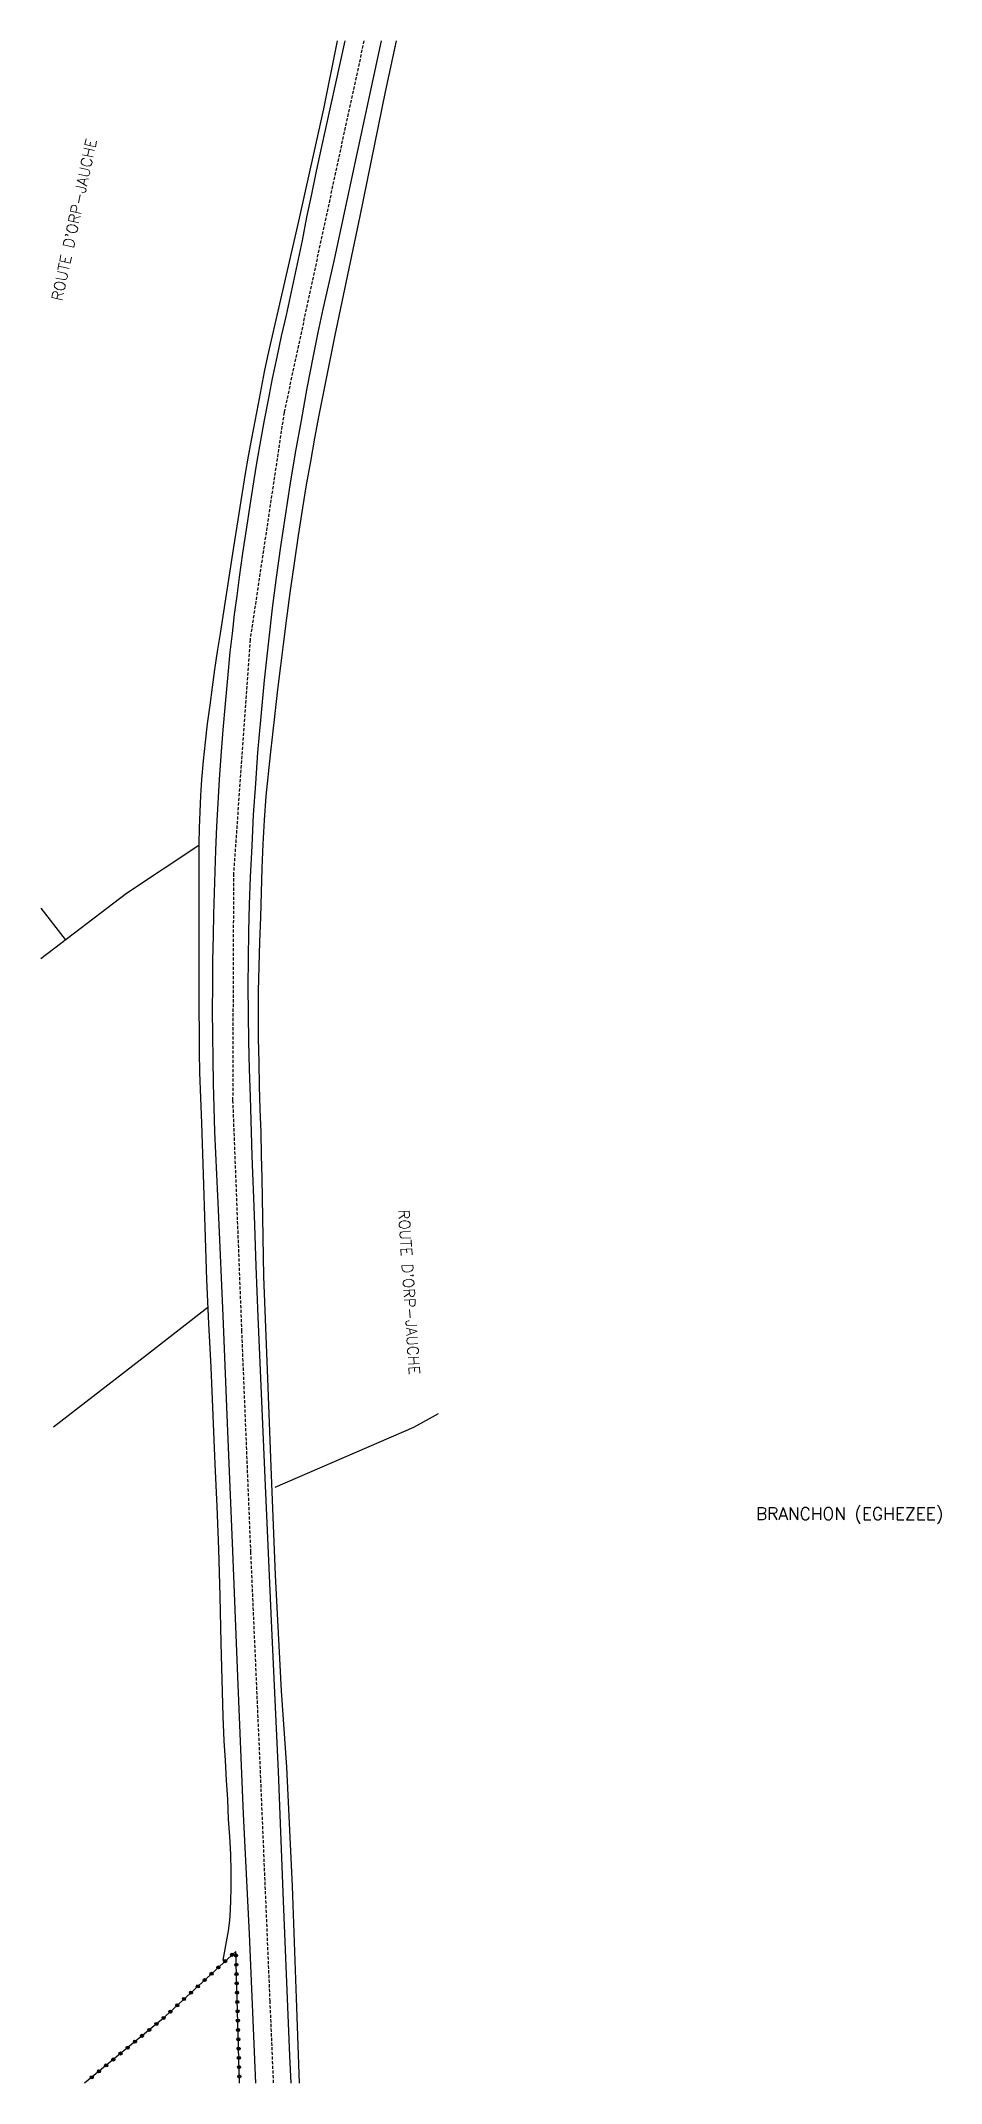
# Model space of a CAD drawing. Header units: millimetres. Extents: x 192000 to 193000, y 147000 to 148000.
# Drawn here: x 192402.9 to 192547.9, y 147671 to 148000 of the extents above; entities that cross this region are included whole.
import ezdxf
from ezdxf.enums import TextEntityAlignment as Align

# ---------------------------------------------------------------- set-up
doc = ezdxf.new("R2010")
doc.units = ezdxf.units.MM
doc.linetypes.add('DASHED', pattern=[0.75, 0.5, -0.25])
doc.layers.get('0').update_dxf_attribs({"linetype": 'CONTINUOUS'})
for name, color, linetype in [('W0001', 6, 'DASHED'), ('W0008', 7, 'CONTINUOUS'), ('W0323', 7, 'CONTINUOUS'), ('W0330', 7, 'CONTINUOUS'), ('W0980', 7, 'CONTINUOUS'), ('W0989', 7, 'CONTINUOUS')]:
    doc.layers.add(name, color=color, linetype=linetype)
doc.styles.get("Standard").update_dxf_attribs({"font": 'romans.shx', "width": 0.85})

msp = doc.modelspace()

# ---------------------------------------------------------------- texts
at = {"layer": 'W0980'}
msp.add_text('BRANCHON (EGHEZEE)', height=2, dxfattribs=at).set_placement((192533.19, 147762.6), align=Align.MIDDLE)
at = {"layer": 'W0989'}
for rotation, p in [(77.8347, (192406.31, 147957.98)), (273.7708, (192460.48, 147811.65))]:
    msp.add_text("ROUTE D'ORP-JAUCHE", height=1.75, rotation=rotation, dxfattribs=at).set_placement(p)

# ---------------------------------------------------------------- blocks, each defined once
blk = doc.blocks.new('t323o')
at = {"color": 0, "linetype": 'Continuous'}
for radius in [0.25, 0.15]:
    blk.add_circle((0, 0), radius, dxfattribs=at)

# ---------------------------------------------------------------- linework, layer by layer
at = {"layer": 'W0001'}
msp.add_lwpolyline([(192454.95, 148000), (192451.32, 147983.22), (192442.08, 147940.13), (192436.6, 147903.5), (192433.94, 147865.85), (192433.8, 147829.32), (192435.23, 147792.27), (192436.68, 147756.6), (192438.22, 147721.4), (192439.78, 147684.28), (192440.34, 147671)], dxfattribs=at)
at = {"layer": 'W0008'}
for points in [[(192443.22, 147671), (192443.02, 147675.4), (192441.97, 147700.38), (192441.17, 147721.18), (192440.1, 147744.27), (192439.1, 147767.3), (192437.92, 147794.43), (192437.6, 147802.63), (192437.32, 147810.83), (192436.93, 147820.37), (192436.67, 147829.87), (192436.52, 147834.33), (192436.4, 147838.78), (192436.33, 147843.25), (192436.32, 147847.72), (192436.35, 147852.1), (192436.42, 147856.5), (192436.53, 147860.88), (192436.68, 147865.27), (192436.92, 147870.3), (192437.18, 147875.32), (192437.52, 147880.35), (192437.88, 147885.37), (192438.38, 147891.18), (192438.93, 147897), (192439.55, 147902.8), (192440.22, 147908.6), (192440.87, 147913.57), (192441.57, 147918.52), (192442.3, 147923.47), (192443.08, 147928.4), (192443.95, 147933.63), (192444.87, 147938.85), (192445.82, 147944.07), (192446.8, 147949.27), (192447.58, 147953.03), (192448.38, 147956.8), (192449.22, 147960.55), (192450.08, 147964.3), (192453.93, 147982.07), (192457.8, 148000)], [(192451.88, 148000), (192448.08, 147982.73), (192447.27, 147979.02), (192446.48, 147975.3), (192445.72, 147971.57), (192444.98, 147967.83), (192443.7, 147961.83), (192442.4, 147955.83)], [(192442.4, 147955.83), (192441.63, 147952.43), (192440.9, 147949.02), (192440.18, 147945.6), (192439.5, 147942.18), (192438.88, 147938.88), (192438.28, 147935.6), (192437.72, 147932.28), (192437.17, 147928.98), (192436.55, 147925.15), (192435.97, 147921.3), (192435.4, 147917.47), (192434.87, 147913.62), (192434.45, 147910.6), (192434.07, 147907.57), (192433.7, 147904.55), (192433.37, 147901.52), (192432.95, 147897.35), (192432.57, 147893.18), (192432.22, 147889), (192431.88, 147884.83), (192431.63, 147881.03), (192431.4, 147877.22), (192431.2, 147873.42), (192431.03, 147869.6), (192430.92, 147866.17), (192430.82, 147862.73), (192430.73, 147859.3), (192430.67, 147855.87), (192430.58, 147851.85), (192430.53, 147847.85), (192430.52, 147843.83), (192430.53, 147839.82), (192430.6, 147835.93), (192430.68, 147832.03), (192430.78, 147828.15), (192430.9, 147824.27), (192431.03, 147820.82), (192431.18, 147817.38), (192431.35, 147813.93), (192431.53, 147810.5), (192432.23, 147794.6), (192432.98, 147775.97), (192433.73, 147758.03), (192434.6, 147736.53), (192435.5, 147714.32), (192436.47, 147695.03), (192437.47, 147671)]]:
    msp.add_lwpolyline(points, dxfattribs=at)
at = {"layer": 'W0323'}
msp.add_lwpolyline([(192434.92, 147671), (192434.32, 147692.23), (192422.32, 147681.18), (192409.95, 147671)], dxfattribs=at)
at = {"layer": 'W0330'}
for points in [[(192450.64, 148000), (192448.43, 147989.07), (192444.4, 147970.97), (192440, 147951.8), (192439.43, 147949.23), (192438.88, 147946.67), (192438.38, 147944.1), (192437.9, 147941.52), (192437.35, 147938.72), (192436.82, 147935.92), (192436.3, 147933.12), (192435.82, 147930.32), (192433.78, 147917.42), (192431.78, 147904.52), (192431.33, 147901.63), (192430.9, 147898.75), (192430.5, 147895.87), (192430.12, 147892.97), (192429.72, 147889.98), (192429.37, 147887), (192429.05, 147884), (192428.78, 147881), (192428.63, 147878.42), (192428.52, 147875.82), (192428.43, 147873.23), (192428.37, 147870.63), (192428.33, 147865.28), (192428.33, 147859.9), (192428.33, 147853.48), (192428.37, 147847.07), (192428.37, 147843.75), (192428.38, 147840.45), (192428.42, 147837.13), (192428.47, 147833.83), (192428.77, 147825.62), (192429.03, 147817.4), (192429.3, 147808.9), (192429.6, 147800.4), (192429.93, 147793.37), (192430.27, 147786.32), (192430.6, 147778.53), (192430.93, 147770.73), (192431.27, 147763.87), (192431.52, 147757), (192431.72, 147749.47), (192431.92, 147741.92), (192432, 147737.97), (192432.1, 147734.02), (192432.23, 147730.08), (192432.4, 147726.13), (192432.6, 147722.98), (192432.78, 147719.83), (192432.95, 147716.68), (192433.1, 147713.53), (192433.3, 147710.72), (192433.43, 147707.88), (192433.52, 147705.07), (192433.53, 147702.23), (192433.48, 147700.55), (192433.4, 147698.87), (192433.27, 147697.18), (192433.1, 147695.52), (192432.2, 147690.83)], [(192446.37, 147932.25), (192447.03, 147935.97), (192447.73, 147939.7), (192450.32, 147952.58), (192454.32, 147971.77), (192458.43, 147991.8), (192460.18, 148000)], [(192444.55, 147671), (192444.18, 147681.7), (192443.43, 147702.72), (192442.52, 147721.9), (192441.67, 147734.2), (192440.68, 147752.83), (192439.98, 147770.3), (192439.47, 147784.5), (192438.82, 147800.97), (192438.53, 147816.78), (192438.45, 147820.5), (192438.37, 147824.2), (192438.25, 147827.92), (192438.13, 147831.62), (192438.05, 147835.45), (192437.98, 147839.27), (192437.97, 147843.1), (192437.97, 147846.93), (192438.07, 147850.9), (192438.18, 147854.88), (192438.32, 147858.85), (192438.47, 147862.82), (192438.57, 147866.7), (192438.73, 147870.57), (192438.95, 147874.45), (192439.22, 147878.32), (192439.9, 147884.98), (192440.63, 147891.63), (192441.1, 147895.48), (192441.57, 147899.32), (192442.05, 147903.17), (192442.53, 147907), (192443.13, 147911.45), (192443.77, 147915.88), (192444.42, 147920.33), (192445.1, 147924.77), (192445.72, 147928.5), (192446.37, 147932.25)], [(192402.9, 147852.18), (192416.72, 147862.7), (192428.35, 147870.45)], [(192406.9, 147855.23), (192402.93, 147860.3)], [(192429.82, 147795.95), (192420.07, 147788.38), (192404.93, 147776.66)], [(192466.89, 147778.81), (192462.92, 147776.62), (192440.62, 147766.97)]]:
    msp.add_lwpolyline(points, dxfattribs=at)

# ---------------------------------------------------------------- block references
at = {"layer": 'W0323'}
for p, rotation in [((192433.7, 147691.67), 222.6399044653822), ((192434.34, 147691.57), 91.61862769507526), ((192430.39, 147688.62), 222.6399044653822), ((192431.5, 147689.64), 222.6399044653822), ((192432.6, 147690.65), 222.6399044653822), ((192434.38, 147690.07), 91.61862769507526), ((192434.42, 147688.57), 91.61862769507526), ((192427.08, 147685.57), 222.6399044653822), ((192428.19, 147686.59), 222.6399044653822), ((192429.29, 147687.6), 222.6399044653822), ((192434.46, 147687.07), 91.61862769507526), ((192434.51, 147685.57), 91.61862769507526), ((192422.67, 147681.51), 222.6399044653822), ((192423.77, 147682.52), 222.6399044653822), ((192424.88, 147683.54), 222.6399044653822), ((192425.98, 147684.56), 222.6399044653822), ((192434.55, 147684.07), 91.61862769507526), ((192434.59, 147682.57), 91.61862769507526), ((192419.21, 147678.63), 219.468074979672), ((192420.37, 147679.58), 219.468074979672), ((192421.53, 147680.53), 219.468074979672), ((192434.63, 147681.07), 91.61862769507526), ((192434.67, 147679.57), 91.61862769507526), ((192414.58, 147674.81), 219.468074979672), ((192415.74, 147675.77), 219.468074979672), ((192416.9, 147676.72), 219.468074979672), ((192418.06, 147677.67), 219.468074979672), ((192434.72, 147678.07), 91.61862769507526), ((192434.76, 147676.57), 91.61862769507526), ((192434.8, 147675.07), 91.61862769507526), ((192411.11, 147671.95), 219.468074979672), ((192412.27, 147672.91), 219.468074979672), ((192413.42, 147673.86), 219.468074979672), ((192434.84, 147673.57), 91.61862769507526), ((192434.89, 147672.07), 91.61862769507526)]:
    msp.add_blockref('t323o', p, dxfattribs=dict(at, rotation=rotation))

msp.set_redraw_order([(e.dxf.handle, doc.entitydb.next_handle()) for e in msp.query("TEXT MTEXT ATTDEF DIMENSION ARC_DIMENSION")])  # texts and dimensions are drawn at this point

doc.saveas('drawing.dxf')
